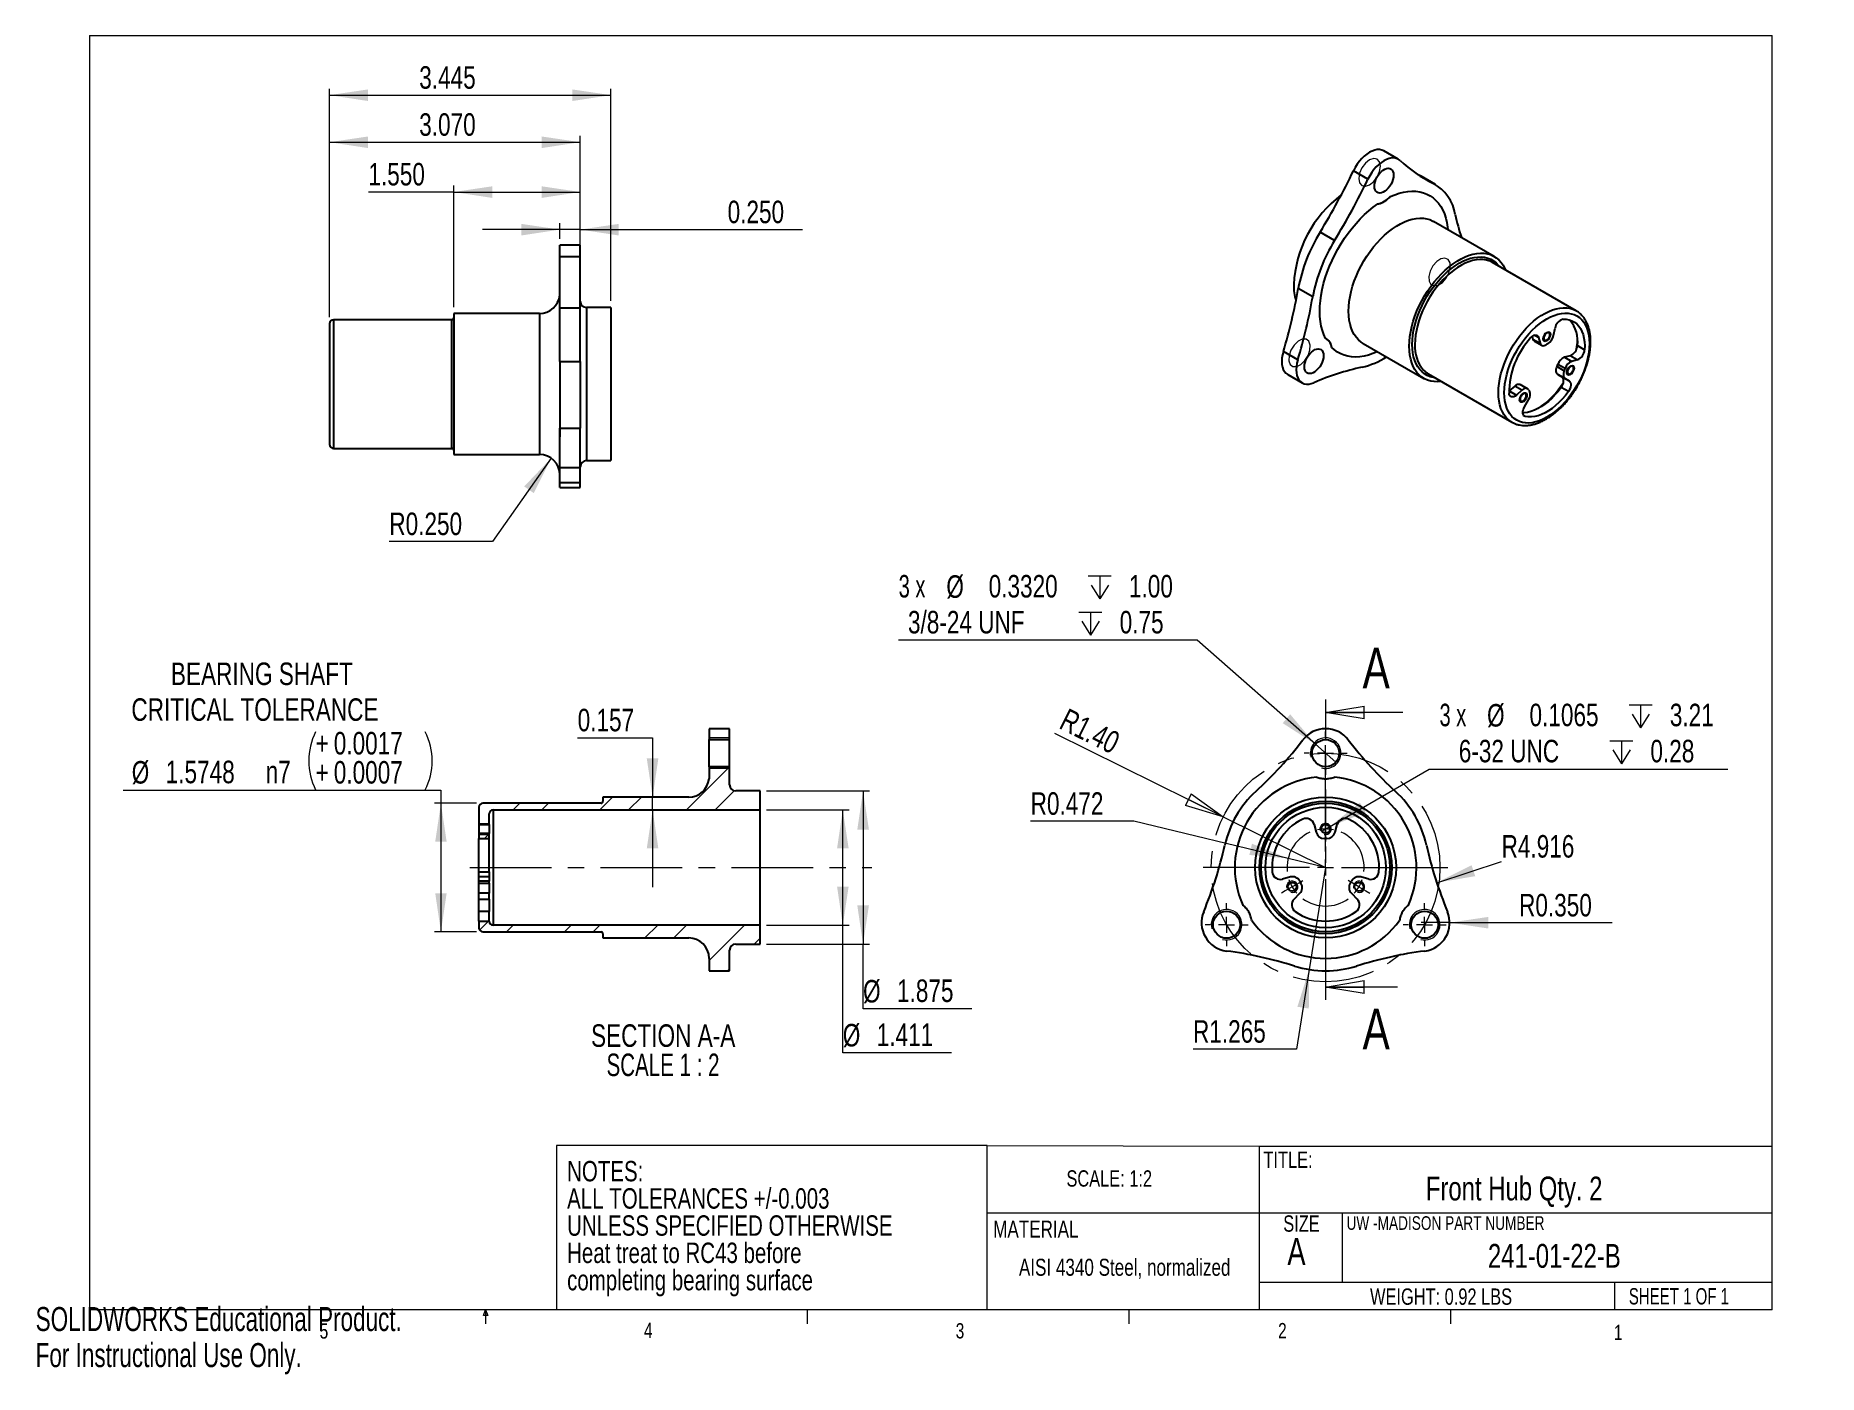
# Model space of a CAD drawing. Header units: inches. Extents: x 0 to 10.9, y 0 to 8.2.
import ezdxf

# ---------------------------------------------------------------- set-up
doc = ezdxf.new("R2010")
doc.units = ezdxf.units.IN
doc.header["$MEASUREMENT"] = 0
doc.linetypes.add('CENTER', pattern=[0.4, 0.25, -0.05, 0.05, -0.05])
doc.linetypes.add('CENTERX2', pattern=[0.8, 0.5, -0.1, 0.1, -0.1])
doc.styles.add('SLDTEXTSTYLE0', font='TXT', dxfattribs={"width": 0.75})
doc.styles.add('SLDTEXTSTYLE1', font='TXT', dxfattribs={"width": 0.6875})
doc.styles.add('SLDTEXTSTYLE2', font='TXT', dxfattribs={"width": 0.666667})
doc.styles.add('SLDTEXTSTYLE3', font='TXT', dxfattribs={"width": 0.681818})
doc.styles.add('SLDTEXTSTYLE4', font='TXT', dxfattribs={"width": 0.7})
doc.dimstyles.new('SLDDIMSTYLE0', dxfattribs={"dimtxt": 0.137795, "dimasz": 0.23622, "dimexe": 0, "dimexo": 0.0625, "dimgap": 0.034449, "dimtad": 1, "dimlfac": 2, "dimrnd": 1e-09, "dimzin": 4, "dimdsep": 46, "dimtxsty": 'SLDTEXTSTYLE0', "dimblk1": 'CLOSED', "dimblk2": 'CLOSED', "dimsah": 1, "dimcen": 0, "dimadec": 0, "dimazin": 1, "dimtfac": 1, "dimtofl": 0, "dimtmove": 0, "dimatfit": 3, "dimldrblk": 'CLOSED', "dimfxl": 0, "dimfrac": 2, "dimtolj": 1, "dimtzin": 12, "dimarcsym": 0})
doc.dimstyles.new('SLDDIMSTYLE1', dxfattribs={"dimtxt": 0.137795, "dimasz": 0.23622, "dimexe": 0, "dimexo": 0.0625, "dimgap": 0.034449, "dimtad": 0, "dimtih": 1, "dimtoh": 1, "dimdec": 3, "dimlfac": 2, "dimrnd": 1e-09, "dimdsep": 46, "dimtxsty": 'SLDTEXTSTYLE0', "dimsah": 1, "dimcen": 0, "dimadec": 0, "dimazin": 2, "dimtfac": 1, "dimtofl": 0, "dimtmove": 0, "dimatfit": 3, "dimfxl": 0, "dimfrac": 2, "dimtolj": 1, "dimtzin": 12, "dimarcsym": 0})
doc.dimstyles.new('SLDDIMSTYLE10', dxfattribs={"dimtxt": 0.137795, "dimasz": 0.23622, "dimexe": 0, "dimexo": 0.0625, "dimgap": 0.034449, "dimtad": 0, "dimtih": 1, "dimtoh": 1, "dimdec": 3, "dimlfac": 2, "dimrnd": 1e-09, "dimzin": 0, "dimdsep": 46, "dimtxsty": 'SLDTEXTSTYLE0', "dimsah": 1, "dimcen": 0, "dimadec": 0, "dimazin": 0, "dimtfac": 1, "dimtdec": 3, "dimtofl": 0, "dimtmove": 1, "dimatfit": 3, "dimfxl": 0, "dimfrac": 2, "dimtolj": 1, "dimtzin": 12, "dimarcsym": 0})
doc.dimstyles.new('SLDDIMSTYLE11', dxfattribs={"dimtxt": 0.137795, "dimasz": 0.23622, "dimexe": 0, "dimexo": 0.0625, "dimgap": 0.034449, "dimtad": 0, "dimtih": 1, "dimtoh": 1, "dimdec": 4, "dimlfac": 2, "dimrnd": 1e-09, "dimzin": 12, "dimdsep": 46, "dimtxsty": 'SLDTEXTSTYLE0', "dimsah": 1, "dimcen": 0.09, "dimadec": 0, "dimazin": 3, "dimtol": 1, "dimtp": 0.001654, "dimtm": -0.000669291, "dimtfac": 1, "dimtdec": 4, "dimtofl": 0, "dimtmove": 0, "dimatfit": 3, "dimfxl": 0, "dimfrac": 2, "dimtolj": 1, "dimarcsym": 0})
doc.dimstyles.new('SLDDIMSTYLE12', dxfattribs={"dimtxt": 0.137795, "dimasz": 0.23622, "dimexe": 0, "dimexo": 0.0625, "dimgap": 0.034449, "dimtad": 0, "dimtih": 1, "dimtoh": 1, "dimdec": 3, "dimlfac": 2, "dimrnd": 1e-09, "dimzin": 12, "dimdsep": 46, "dimtxsty": 'SLDTEXTSTYLE0', "dimsah": 1, "dimcen": 0.09, "dimadec": 0, "dimazin": 3, "dimtfac": 1, "dimtdec": 3, "dimtofl": 0, "dimtmove": 0, "dimatfit": 3, "dimfxl": 0, "dimfrac": 2, "dimtolj": 1, "dimtzin": 12, "dimarcsym": 0})
doc.dimstyles.new('SLDDIMSTYLE13', dxfattribs={"dimtxt": 0.137795, "dimasz": 0.23622, "dimexe": 0, "dimexo": 0.0625, "dimgap": 0.034449, "dimtad": 0, "dimtih": 1, "dimtoh": 1, "dimdec": 3, "dimlfac": 2, "dimrnd": 1e-09, "dimdsep": 46, "dimtxsty": 'SLDTEXTSTYLE0', "dimsah": 1, "dimcen": 0.09, "dimadec": 0, "dimazin": 2, "dimtfac": 1, "dimtdec": 3, "dimtmove": 0, "dimatfit": 0, "dimfxl": 0, "dimfrac": 2, "dimtolj": 1, "dimtzin": 12, "dimarcsym": 0})
doc.dimstyles.new('SLDDIMSTYLE2', dxfattribs={"dimtxt": 0.137795, "dimasz": 0.23622, "dimexe": 0, "dimexo": 0.0625, "dimgap": 0.034449, "dimtad": 0, "dimtih": 1, "dimtoh": 1, "dimdec": 4, "dimlfac": 2, "dimrnd": 1e-09, "dimdsep": 46, "dimtxsty": 'SLDTEXTSTYLE0', "dimblk1": 'NONE', "dimsah": 1, "dimcen": 0, "dimadec": 0, "dimazin": 2, "dimtfac": 1, "dimtmove": 0, "dimatfit": 3, "dimldrblk": 'NONE', "dimfxl": 0, "dimfrac": 2, "dimtolj": 1, "dimtzin": 12, "dimarcsym": 0})
doc.dimstyles.new('SLDDIMSTYLE3', dxfattribs={"dimtxt": 0.137795, "dimasz": 0.23622, "dimexe": 0, "dimexo": 0.0625, "dimgap": 0.034449, "dimtad": 0, "dimtih": 1, "dimtoh": 1, "dimdec": 4, "dimlfac": 2, "dimrnd": 1e-09, "dimzin": 0, "dimdsep": 46, "dimtxsty": 'SLDTEXTSTYLE0', "dimblk1": 'NONE', "dimsah": 1, "dimcen": 0, "dimadec": 0, "dimazin": 0, "dimtfac": 1, "dimtmove": 0, "dimatfit": 3, "dimldrblk": 'NONE', "dimfxl": 0, "dimfrac": 2, "dimtolj": 1, "dimtzin": 12, "dimarcsym": 0})
doc.dimstyles.new('SLDDIMSTYLE4', dxfattribs={"dimtxt": 0.137795, "dimasz": 0.23622, "dimexe": 0, "dimexo": 0.0625, "dimgap": 0.034449, "dimtad": 1, "dimdec": 3, "dimlfac": 2, "dimrnd": 1e-09, "dimzin": 0, "dimdsep": 46, "dimtxsty": 'SLDTEXTSTYLE0', "dimsah": 1, "dimcen": 0, "dimadec": 0, "dimazin": 0, "dimtfac": 1, "dimtdec": 3, "dimtofl": 0, "dimtmove": 0, "dimatfit": 3, "dimfxl": 0, "dimfrac": 2, "dimtolj": 1, "dimtzin": 12, "dimarcsym": 0})
doc.dimstyles.new('SLDDIMSTYLE5', dxfattribs={"dimtxt": 0.137795, "dimasz": 0.23622, "dimexe": 0, "dimexo": 0.0625, "dimgap": 0.034449, "dimtad": 0, "dimtih": 1, "dimtoh": 1, "dimdec": 3, "dimlfac": 2, "dimrnd": 1e-09, "dimzin": 12, "dimdsep": 46, "dimtxsty": 'SLDTEXTSTYLE0', "dimblk1": 'NONE', "dimblk2": 'NONE', "dimsah": 1, "dimcen": 0, "dimadec": 0, "dimazin": 3, "dimtfac": 1, "dimtdec": 3, "dimtofl": 0, "dimtmove": 0, "dimatfit": 3, "dimldrblk": 'NONE', "dimfxl": 0, "dimfrac": 2, "dimtolj": 1, "dimtzin": 12, "dimarcsym": 0})
doc.dimstyles.new('SLDDIMSTYLE6', dxfattribs={"dimtxt": 0.137795, "dimasz": 0.23622, "dimexe": 0, "dimexo": 0.0625, "dimgap": 0.034449, "dimtad": 0, "dimtih": 1, "dimtoh": 1, "dimdec": 3, "dimlfac": 2, "dimrnd": 1e-09, "dimzin": 12, "dimdsep": 46, "dimtxsty": 'SLDTEXTSTYLE0', "dimsah": 1, "dimcen": 0, "dimadec": 0, "dimazin": 3, "dimtfac": 1, "dimtdec": 3, "dimtofl": 0, "dimtmove": 0, "dimatfit": 3, "dimfxl": 0, "dimfrac": 2, "dimtolj": 1, "dimtzin": 12, "dimarcsym": 0})
doc.dimstyles.new('SLDDIMSTYLE7', dxfattribs={"dimtxt": 0.137795, "dimasz": 0.23622, "dimexe": 0, "dimexo": 0.0625, "dimgap": 0.034449, "dimtad": 1, "dimdec": 3, "dimlfac": 2, "dimrnd": 1e-09, "dimzin": 0, "dimdsep": 46, "dimtxsty": 'SLDTEXTSTYLE0', "dimsah": 1, "dimcen": 0.09, "dimadec": 0, "dimazin": 0, "dimtfac": 1, "dimtdec": 3, "dimtmove": 0, "dimatfit": 0, "dimfxl": 0, "dimfrac": 2, "dimtolj": 1, "dimtzin": 12, "dimarcsym": 0})
doc.dimstyles.new('SLDDIMSTYLE8', dxfattribs={"dimtxt": 0.137795, "dimasz": 0.23622, "dimexe": 0, "dimexo": 0.0625, "dimgap": 0.034449, "dimtad": 1, "dimdec": 3, "dimlfac": 2, "dimrnd": 1e-09, "dimzin": 4, "dimdsep": 46, "dimtxsty": 'SLDTEXTSTYLE0', "dimsah": 1, "dimcen": 0.09, "dimadec": 0, "dimazin": 1, "dimtfac": 1, "dimtdec": 3, "dimtofl": 0, "dimtmove": 0, "dimatfit": 3, "dimfxl": 0, "dimfrac": 2, "dimtolj": 1, "dimtzin": 12, "dimarcsym": 0})
doc.dimstyles.new('SLDDIMSTYLE9', dxfattribs={"dimtxt": 0.137795, "dimasz": 0.23622, "dimexe": 0, "dimexo": 0.0625, "dimgap": 0.034449, "dimtad": 1, "dimdec": 3, "dimlfac": 2, "dimrnd": 1e-09, "dimzin": 12, "dimdsep": 46, "dimtxsty": 'SLDTEXTSTYLE0', "dimsah": 1, "dimcen": 0.09, "dimadec": 0, "dimazin": 3, "dimtfac": 1, "dimtdec": 3, "dimtofl": 0, "dimtmove": 0, "dimatfit": 3, "dimfxl": 0, "dimfrac": 2, "dimtolj": 1, "dimtzin": 12, "dimarcsym": 0})

msp = doc.modelspace()

# ---------------------------------------------------------------- texts
at = {"color": 7, "linetype": 'Continuous', "attachment_point": 1}
for s, insert, char_height, style in [('A', (8.122724, 4.446503), 0.25, 'SLDTEXTSTYLE0'), ('A', (8.122724, 2.236556), 0.25, 'SLDTEXTSTYLE0'), ('SOLIDWORKS Educational Product.', (0, 0.410132), 0.14705, 'SLDTEXTSTYLE4'), ('For Instructional Use Only.', (0, 0.189557), 0.14705, 'SLDTEXTSTYLE4')]:
    msp.add_mtext(s, dxfattribs=dict(at, insert=insert, char_height=char_height, style=style))
at = {"color": 7, "linetype": 'Continuous', "lineweight": 0}
for s, insert, char_height, attachment_point, style in [('TITLE:', (7.515997, 1.362104), 0.1, 1, 'SLDTEXTSTYLE0'), ('SCALE: 1:2', (6.310273, 1.247045), 0.1, 1, 'SLDTEXTSTYLE0'), ('Front Hub Qty. 2', (9.051039, 1.208482), 0.14583333, 2, 'SLDTEXTSTYLE0'), ('MATERIAL', (5.861783, 0.939162), 0.1041667, 1, 'SLDTEXTSTYLE0'), ('SIZE', (7.637555, 0.971108), 0.1, 1, 'SLDTEXTSTYLE0'), ('UW -MADISON PART NUMBER', (8.024843, 0.965908), 0.08333333, 1, 'SLDTEXTSTYLE0'), ('A', (7.662678, 0.833294), 0.166667, 1, 'SLDTEXTSTYLE0'), ('241-01-22-B', (9.297158, 0.796247), 0.14583333, 2, 'SLDTEXTSTYLE0'), ('AISI 4340 Steel, normalized', (6.666843, 0.705629), 0.10416667, 2, 'SLDTEXTSTYLE0'), ('WEIGHT: 0.92 LBS', (8.603519, 0.523882), 0.1, 2, 'SLDTEXTSTYLE0'), ('SHEET 1 OF 1', (9.75309, 0.526038), 0.1, 1, 'SLDTEXTSTYLE1'), ('5', (1.738791, 0.310586), 0.09375, 1, 'SLDTEXTSTYLE0'), ('4', (3.7238, 0.313724), 0.09375, 1, 'SLDTEXTSTYLE0'), ('3', (5.632446, 0.311619), 0.09375, 1, 'SLDTEXTSTYLE0'), ('2', (7.605972, 0.312439), 0.09375, 1, 'SLDTEXTSTYLE0'), ('1', (9.661992, 0.301372), 0.09375, 1, 'SLDTEXTSTYLE0')]:
    msp.add_mtext(s, dxfattribs=dict(at, insert=insert, char_height=char_height, attachment_point=attachment_point, style=style))

# ---------------------------------------------------------------- blocks, each defined once
blk = doc.blocks.new('SW_NOTE_0')
at = {"color": 0, "linetype": 'Continuous', "lineweight": 0, "char_height": 0.125, "attachment_point": 1, "style": 'SLDTEXTSTYLE0'}
for s, insert in [('NOTES:', (0, 0.161)), ('ALL TOLERANCES +/-0.003', (0, -0.006)), ('UNLESS SPECIFIED OTHERWISE', (0, -0.172)), ('Heat treat to RC43 before', (0, -0.339)), ('completing bearing surface', (0, -0.506))]:
    blk.add_mtext(s, dxfattribs=dict(at, insert=insert))
blk = doc.blocks.new('_Closed')
at = {"color": 0, "linetype": 'ByBlock', "lineweight": -2}
for p, q in [((-1, 0.166667), (0, 0)), ((-1, 0.166667), (-1, -0.166667)), ((0, 0), (-1, -0.166667)), ((0, 0), (-1, 0))]:
    blk.add_line(p, q, dxfattribs=at)
blk = doc.blocks.new('_D')
at = {"color": 7, "linetype": 'Continuous', "lineweight": 0}
for q in [(6.24, 3.92), (7.897, 3.1)]:
    blk.add_line((7.269, 3.411), q, dxfattribs=at)
at = {"color": 7, "linetype": 'Continuous', "lineweight": 18, "xscale": 0.2362204724409449, "yscale": 0.2362204724409449, "rotation": 333.6674754640006}
blk.add_blockref('_Closed', (7.269, 3.411), dxfattribs=at)
at = {"color": 7, "linetype": 'Continuous', "lineweight": 18, "insert": (6.319, 4.079), "char_height": 0.1378, "attachment_point": 1, "rotation": 333.6675, "style": 'SLDTEXTSTYLE0'}
blk.add_mtext('R1.40', dxfattribs=at)
blk = doc.blocks.new('_D_1')
at = {"color": 7, "linetype": 'Continuous', "lineweight": 0}
for p, q in [((6.723, 3.384), (6.091, 3.384)), ((7.667, 3.156), (6.723, 3.384)), ((7.897, 3.1), (7.667, 3.156))]:
    blk.add_line(p, q, dxfattribs=at)
at = {"color": 7, "linetype": 'Continuous', "lineweight": 18}
blk.add_solid([(7.667, 3.156), (7.446, 3.246), (7.43, 3.177)], dxfattribs=at)
at = {"color": 7, "linetype": 'Continuous', "lineweight": 18, "insert": (6.091, 3.561), "char_height": 0.1378, "attachment_point": 1, "style": 'SLDTEXTSTYLE0'}
blk.add_mtext('R0.472', dxfattribs=at)
blk = doc.blocks.new('SW_SYMBOL_HOLE_DEPTH')
at = {"color": 0, "linetype": 'Continuous', "lineweight": 18}
for p, q in [((0, 34.4), (31.5, 34.4)), ((15.7, 34.4), (15.7, 3)), ((3.9, 21.9), (15.7, 3)), ((27.6, 21.9), (15.7, 3))]:
    blk.add_line(p, q, dxfattribs=at)
blk = doc.blocks.new('_D_2')
at = {"color": 7, "linetype": 'Continuous', "lineweight": 0}
for p, q in [((7.92, 3.35), (8.531, 3.702)), ((8.531, 3.702), (10.359, 3.702)), ((7.874, 3.323), (7.92, 3.35))]:
    blk.add_line(p, q, dxfattribs=at)
at = {"color": 7, "linetype": 'Continuous', "lineweight": 18}
blk.add_solid([(7.92, 3.35), (8.142, 3.437), (8.107, 3.498)], dxfattribs=at)
at = {"color": 7, "linetype": 'Continuous', "lineweight": 18, "xscale": 0.004470703125, "yscale": 0.004470703125, "zscale": 0.004470703125}
for p in [(9.755, 3.942), (9.637, 3.722)]:
    blk.add_blockref('SW_SYMBOL_HOLE_DEPTH', p, dxfattribs=at)
at = {"color": 7, "linetype": 'Continuous', "lineweight": 18, "char_height": 0.1378, "attachment_point": 1}
for s, insert, style in [('3 x', (8.594, 4.103), 'SLDTEXTSTYLE2'), ('%%c', (8.885, 4.101), 'SLDTEXTSTYLE0'), ('0.1065', (9.145, 4.103), 'SLDTEXTSTYLE0'), ('3.21', (10.004, 4.103), 'SLDTEXTSTYLE0'), ('6-32 UNC', (8.712, 3.882), 'SLDTEXTSTYLE0'), ('0.28', (9.885, 3.882), 'SLDTEXTSTYLE0')]:
    blk.add_mtext(s, dxfattribs=dict(at, insert=insert, style=style))
blk = doc.blocks.new('_None')
blk = doc.blocks.new('_D_3')
at = {"color": 7, "linetype": 'Continuous', "lineweight": 0}
for p, q in [((7.111, 4.491), (5.283, 4.491)), ((7.834, 3.855), (7.111, 4.491)), ((7.959, 3.745), (7.834, 3.855))]:
    blk.add_line(p, q, dxfattribs=at)
at = {"color": 7, "linetype": 'Continuous', "lineweight": 18}
blk.add_solid([(7.834, 3.855), (7.68, 4.038), (7.634, 3.984)], dxfattribs=at)
at = {"color": 7, "linetype": 'Continuous', "lineweight": 18, "xscale": 0.004470703125, "yscale": 0.004470703125, "zscale": 0.004470703125}
for p in [(6.444, 4.731), (6.387, 4.51)]:
    blk.add_blockref('SW_SYMBOL_HOLE_DEPTH', p, dxfattribs=at)
at = {"color": 7, "linetype": 'Continuous', "lineweight": 18, "char_height": 0.1378, "attachment_point": 1}
for s, insert, style in [('3 x', (5.283, 4.891), 'SLDTEXTSTYLE2'), ('%%c', (5.575, 4.889), 'SLDTEXTSTYLE0'), ('0.3320', (5.834, 4.891), 'SLDTEXTSTYLE0'), ('1.00', (6.693, 4.891), 'SLDTEXTSTYLE0'), ('3/8-24 UNF', (5.34, 4.671), 'SLDTEXTSTYLE0'), ('0.75', (6.636, 4.671), 'SLDTEXTSTYLE0')]:
    blk.add_mtext(s, dxfattribs=dict(at, insert=insert, style=style))
blk = doc.blocks.new('_D_4')
at = {"color": 7, "linetype": 'Continuous', "lineweight": 0}
for q in [(8.482, 2.763), (9.651, 2.763)]:
    blk.add_line((8.656, 2.763), q, dxfattribs=at)
at = {"color": 7, "linetype": 'Continuous', "lineweight": 18}
blk.add_solid([(8.656, 2.763), (8.893, 2.727), (8.893, 2.798)], dxfattribs=at)
at = {"color": 7, "linetype": 'Continuous', "lineweight": 18, "insert": (9.081, 2.939), "char_height": 0.1378, "attachment_point": 1, "style": 'SLDTEXTSTYLE0'}
blk.add_mtext('R0.350', dxfattribs=at)
blk = doc.blocks.new('_D_5')
at = {"color": 7, "linetype": 'Continuous', "lineweight": 18, "insert": (8.974, 3.299), "char_height": 0.1378, "attachment_point": 1, "style": 'SLDTEXTSTYLE0'}
blk.add_mtext('R4.916', dxfattribs=at)
blk = doc.blocks.new('_D_6')
at = {"color": 7, "linetype": 'Continuous', "lineweight": 0}
for p, q in [((7.897, 3.1), (7.796, 2.476)), ((7.796, 2.476), (7.718, 1.988)), ((7.718, 1.988), (7.085, 1.988))]:
    blk.add_line(p, q, dxfattribs=at)
at = {"color": 7, "linetype": 'Continuous', "lineweight": 18}
blk.add_solid([(7.796, 2.476), (7.724, 2.248), (7.794, 2.237)], dxfattribs=at)
at = {"color": 7, "linetype": 'Continuous', "lineweight": 18, "insert": (7.085, 2.166), "char_height": 0.1378, "attachment_point": 1, "style": 'SLDTEXTSTYLE0'}
blk.add_mtext('R1.265', dxfattribs=at)
blk = doc.blocks.new('SW_CENTERMARKSYMBOL_0')
at = {"color": 0, "linetype": 'Continuous', "lineweight": 18}
for p, q in [((0, 0.098), (0, 0.749)), ((0, 0.285), (0, 0.312)), ((0, 0.236), (0, 0.285)), ((0, 0.236), (0, 0.187)), ((0, 0.187), (0, 0.16)), ((-0.098, 0), (-0.749, 0)), ((0, 0), (-0.049, 0)), ((0, 0), (0, 0.049)), ((0, 0), (0, -0.049)), ((0, 0), (0.049, 0)), ((0.098, 0), (0.749, 0)), ((-0.204, -0.118), (-0.162, -0.093)), ((-0.162, -0.093), (-0.139, -0.08)), ((0, -0.098), (0, -0.749)), ((0.162, -0.093), (0.139, -0.08)), ((0.204, -0.118), (0.162, -0.093)), ((-0.247, -0.143), (-0.27, -0.156)), ((-0.204, -0.118), (-0.247, -0.143)), ((0.204, -0.118), (0.247, -0.143)), ((0.247, -0.143), (0.27, -0.156))]:
    blk.add_line(p, q, dxfattribs=at)
at = {"color": 0, "linetype": 'Continuous', "lineweight": 0}
for start, end in [(90, 101.9498), (78.0502, 90), (198.0502, 210), (330, 341.9498), (210, 221.9498), (318.0502, 330)]:
    blk.add_arc((0, 0), 0.236, start, end, dxfattribs=at)
at = {"color": 0, "linetype": 'CENTERX2', "lineweight": 0}
for start, end in [(113.8997, 186.1003), (353.8997, 66.1003), (233.8997, 306.1003)]:
    blk.add_arc((0, 0), 0.236, start, end, dxfattribs=at)
blk = doc.blocks.new('SW_CENTERMARKSYMBOL_1')
at = {"color": 0, "linetype": 'Continuous', "lineweight": 18}
for p, q in [((0, 0.098), (0, 0.132)), ((-0.098, 0), (-0.132, 0)), ((0, 0), (-0.049, 0)), ((0, 0), (0, 0.049)), ((0, 0), (0, -0.049)), ((0, 0), (0.049, 0)), ((0.098, 0), (0.132, 0)), ((0, -0.098), (0, -0.132))]:
    blk.add_line(p, q, dxfattribs=at)
blk = doc.blocks.new('SW_CENTERMARKSYMBOL_2')
at = {"color": 0, "linetype": 'Continuous', "lineweight": 18}
for p, q in [((0, 0.098), (0, 0.132)), ((-0.098, 0), (-0.132, 0)), ((0, 0), (-0.049, 0)), ((0, 0), (0, 0.049)), ((0, 0), (0, -0.049)), ((0, 0), (0.049, 0)), ((0.098, 0), (0.132, 0)), ((0, -0.098), (0, -0.132))]:
    blk.add_line(p, q, dxfattribs=at)
blk = doc.blocks.new('SW_CENTERMARKSYMBOL_3')
at = {"color": 0, "linetype": 'Continuous', "lineweight": 18}
for p, q in [((0, 0.098), (0, 0.132)), ((-0.098, 0), (-0.132, 0)), ((0, 0), (-0.049, 0)), ((0, 0), (0, 0.049)), ((0, 0), (0, -0.049)), ((0, 0), (0.049, 0)), ((0.098, 0), (0.132, 0)), ((0, -0.098), (0, -0.132))]:
    blk.add_line(p, q, dxfattribs=at)
blk = doc.blocks.new('_D_7')
at = {"color": 7, "linetype": 'Continuous', "lineweight": 0}
for p, q in [((3.209, 7.005), (2.736, 7.005)), ((3.209, 6.949), (3.209, 7.044)), ((3.334, 7.005), (3.209, 7.005)), ((3.334, 6.949), (3.334, 7.044)), ((3.334, 7.005), (4.694, 7.005))]:
    blk.add_line(p, q, dxfattribs=at)
at = {"color": 7, "linetype": 'Continuous', "lineweight": 18}
for points in [[(3.209, 7.005), (2.973, 7.04), (2.973, 6.969)], [(3.334, 7.005), (3.57, 6.969), (3.57, 7.04)]]:
    blk.add_solid(points, dxfattribs=at)
at = {"color": 7, "linetype": 'Continuous', "lineweight": 18, "insert": (4.236, 7.182), "char_height": 0.1378, "attachment_point": 1, "style": 'SLDTEXTSTYLE0'}
blk.add_mtext('0.250', dxfattribs=at)
blk = doc.blocks.new('_D_8')
at = {"color": 7, "linetype": 'Continuous', "lineweight": 0}
for p, q in [((1.799, 6.468), (1.799, 7.579)), ((1.799, 7.54), (3.334, 7.54)), ((3.334, 6.882), (3.334, 7.579))]:
    blk.add_line(p, q, dxfattribs=at)
at = {"color": 7, "linetype": 'Continuous', "lineweight": 18}
for points in [[(1.799, 7.54), (2.035, 7.504), (2.035, 7.575)], [(3.334, 7.54), (3.098, 7.575), (3.098, 7.504)]]:
    blk.add_solid(points, dxfattribs=at)
at = {"color": 7, "linetype": 'Continuous', "lineweight": 18, "insert": (2.348, 7.717), "char_height": 0.1378, "attachment_point": 1, "style": 'SLDTEXTSTYLE0'}
blk.add_mtext('3.070', dxfattribs=at)
blk = doc.blocks.new('_D_9')
at = {"color": 7, "linetype": 'Continuous', "lineweight": 0}
for p, q in [((1.799, 6.468), (1.799, 7.867)), ((3.522, 6.568), (3.522, 7.867)), ((1.799, 7.828), (3.522, 7.828))]:
    blk.add_line(p, q, dxfattribs=at)
at = {"color": 7, "linetype": 'Continuous', "lineweight": 18}
for points in [[(1.799, 7.828), (2.035, 7.792), (2.035, 7.863)], [(3.522, 7.828), (3.285, 7.863), (3.285, 7.792)]]:
    blk.add_solid(points, dxfattribs=at)
at = {"color": 7, "linetype": 'Continuous', "lineweight": 18, "insert": (2.348, 8.005), "char_height": 0.1378, "attachment_point": 1, "style": 'SLDTEXTSTYLE0'}
blk.add_mtext('3.445', dxfattribs=at)
blk = doc.blocks.new('_D_10')
at = {"color": 7, "linetype": 'Continuous', "lineweight": 0}
for p, q in [((3.156, 5.606), (2.797, 5.095)), ((2.797, 5.095), (2.165, 5.095))]:
    blk.add_line(p, q, dxfattribs=at)
at = {"color": 7, "linetype": 'Continuous', "lineweight": 18}
blk.add_solid([(3.156, 5.606), (2.991, 5.433), (3.049, 5.392)], dxfattribs=at)
at = {"color": 7, "linetype": 'Continuous', "lineweight": 18, "insert": (2.165, 5.273), "char_height": 0.1378, "attachment_point": 1, "style": 'SLDTEXTSTYLE0'}
blk.add_mtext('R0.250', dxfattribs=at)
blk = doc.blocks.new('_D_11')
at = {"color": 7, "linetype": 'Continuous', "lineweight": 0}
for p, q in [((2.559, 7.235), (2.037, 7.235)), ((2.559, 6.53), (2.559, 7.274)), ((2.559, 7.235), (3.334, 7.235)), ((3.334, 6.949), (3.334, 7.274))]:
    blk.add_line(p, q, dxfattribs=at)
at = {"color": 7, "linetype": 'Continuous', "lineweight": 18}
for points in [[(2.559, 7.235), (2.795, 7.199), (2.795, 7.27)], [(3.334, 7.235), (3.098, 7.27), (3.098, 7.199)]]:
    blk.add_solid(points, dxfattribs=at)
at = {"color": 7, "linetype": 'Continuous', "lineweight": 18, "insert": (2.037, 7.413), "char_height": 0.1378, "attachment_point": 1, "style": 'SLDTEXTSTYLE0'}
blk.add_mtext('1.550', dxfattribs=at)
blk = doc.blocks.new('_D_12')
at = {"color": 7, "linetype": 'Continuous', "lineweight": 0}
for p, q in [((0.535, 3.574), (2.481, 3.574)), ((2.699, 3.494), (2.442, 3.494)), ((2.481, 3.574), (2.481, 3.494)), ((2.481, 3.494), (2.481, 2.707)), ((2.699, 2.707), (2.442, 2.707))]:
    blk.add_line(p, q, dxfattribs=at)
at = {"color": 7, "linetype": 'Continuous', "lineweight": 18}
for centre, start, end in [((2.07, 3.753), 153.4349, 206.5651), ((2.029, 3.753), 333.4349, 26.5651)]:
    blk.add_arc(centre, 0.398, start, end, dxfattribs=at)
for points in [[(2.481, 3.494), (2.446, 3.258), (2.516, 3.258)], [(2.481, 2.707), (2.516, 2.943), (2.446, 2.943)]]:
    blk.add_solid(points, dxfattribs=at)
at = {"color": 7, "linetype": 'Continuous', "lineweight": 18, "attachment_point": 1, "style": 'SLDTEXTSTYLE0'}
for s, insert, char_height in [('BEARING SHAFT', (0.828, 4.355), 0.1378), ('CRITICAL TOLERANCE', (0.586, 4.136), 0.1378), ('0.0017', (1.825, 3.93), 0.1378), ('+', (1.714, 3.93), 0.138), ('%%c', (0.588, 3.752), 0.1378), ('1.5748', (0.796, 3.754), 0.1378), ('n7', (1.408, 3.754), 0.1378), ('+', (1.714, 3.752), 0.138), ('0.0007', (1.825, 3.752), 0.1378)]:
    blk.add_mtext(s, dxfattribs=dict(at, insert=insert, char_height=char_height))
blk = doc.blocks.new('_D_13')
at = {"color": 7, "linetype": 'Continuous', "lineweight": 0}
for p, q in [((4.475, 3.569), (5.105, 3.569)), ((5.065, 3.569), (5.065, 2.631)), ((4.475, 2.631), (5.105, 2.631)), ((5.065, 2.235), (5.065, 2.631)), ((5.731, 2.235), (5.065, 2.235))]:
    blk.add_line(p, q, dxfattribs=at)
at = {"color": 7, "linetype": 'Continuous', "lineweight": 18}
for points in [[(5.065, 3.569), (5.03, 3.333), (5.101, 3.333)], [(5.065, 2.631), (5.101, 2.868), (5.03, 2.868)]]:
    blk.add_solid(points, dxfattribs=at)
at = {"color": 7, "linetype": 'Continuous', "lineweight": 18, "char_height": 0.1378, "attachment_point": 1, "style": 'SLDTEXTSTYLE0'}
for s, insert in [('%%c', (5.065, 2.412)), ('1.875', (5.273, 2.415))]:
    blk.add_mtext(s, dxfattribs=dict(at, insert=insert))
blk = doc.blocks.new('_D_14')
at = {"color": 7, "linetype": 'Continuous', "lineweight": 0}
for p, q in [((4.475, 3.453), (4.98, 3.453)), ((4.941, 2.747), (4.941, 3.453)), ((4.475, 2.747), (4.98, 2.747)), ((4.941, 1.966), (4.941, 2.747)), ((5.607, 1.966), (4.941, 1.966))]:
    blk.add_line(p, q, dxfattribs=at)
at = {"color": 7, "linetype": 'Continuous', "lineweight": 18}
for points in [[(4.941, 3.453), (4.906, 3.217), (4.977, 3.217)], [(4.941, 2.747), (4.977, 2.984), (4.906, 2.984)]]:
    blk.add_solid(points, dxfattribs=at)
at = {"color": 7, "linetype": 'Continuous', "lineweight": 18, "char_height": 0.1378, "attachment_point": 1, "style": 'SLDTEXTSTYLE0'}
for s, insert in [('%%c', (4.941, 2.143)), ('1.411', (5.149, 2.146))]:
    blk.add_mtext(s, dxfattribs=dict(at, insert=insert))
blk = doc.blocks.new('_D_15')
at = {"color": 7, "linetype": 'Continuous', "lineweight": 0}
for p, q in [((3.318, 3.894), (3.777, 3.894)), ((3.777, 3.894), (3.777, 3.531)), ((3.777, 3.453), (3.777, 3.531)), ((3.777, 3.453), (3.777, 2.981))]:
    blk.add_line(p, q, dxfattribs=at)
at = {"color": 7, "linetype": 'Continuous', "lineweight": 18}
for points in [[(3.777, 3.531), (3.812, 3.768), (3.741, 3.768)], [(3.777, 3.453), (3.741, 3.217), (3.812, 3.217)]]:
    blk.add_solid(points, dxfattribs=at)
at = {"color": 7, "linetype": 'Continuous', "lineweight": 18, "insert": (3.318, 4.072), "char_height": 0.1378, "attachment_point": 1, "style": 'SLDTEXTSTYLE0'}
blk.add_mtext('0.157', dxfattribs=at)
blk = doc.blocks.new('SW_NOTE_0_1')
at = {"color": 0, "linetype": 'Continuous', "lineweight": 0, "char_height": 0.1378, "attachment_point": 2}
for s, insert, style in [('SECTION A-A', (0.558, 0.178), 'SLDTEXTSTYLE0'), ('SCALE 1 : 2', (0.557, -0.001), 'SLDTEXTSTYLE3')]:
    blk.add_mtext(s, dxfattribs=dict(at, insert=insert, style=style))

# ---------------------------------------------------------------- dimensions: what is measured, and where the dimension line sits
at = {"color": 7, "linetype": 'Continuous', "lineweight": 18}
for base, p1, p2, dimstyle, picture, middle in [((3.521585, 7.827677), (1.799085, 6.428328), (3.521585, 6.528377), 'SLDDIMSTYLE9', '_D_9', (2.57719, 7.827677)), ((3.334085, 7.539549), (1.799085, 6.428328), (3.334085, 6.842627), 'SLDDIMSTYLE8', '_D_8', (2.57719, 7.539549)), ((3.334085, 7.234909), (2.559085, 6.490828), (3.334085, 6.909627), 'SLDDIMSTYLE8', '_D_11', (2.266226, 7.234909)), ((3.208849, 7.004681), (3.334085, 6.909627), (3.208849, 6.909627), 'SLDDIMSTYLE7', '_D_7', (4.464835, 7.004681))]:
    dim = msp.add_linear_dim(base=base, p1=p1, p2=p2, dimstyle=dimstyle, dxfattribs=at)
    dim.commit()
    dim.dimension.update_dxf_attribs({"geometry": picture, "text_midpoint": middle, "dimtype": 160})
for center, mpoint, dimstyle, picture, middle in [((3.083849, 5.503427), (3.155674, 5.605731), 'SLDDIMSTYLE10', '_D_10', (2.449904, 5.204619)), ((7.89682, 3.100245), (7.269455, 3.410751), 'SLDDIMSTYLE0', '_D', (6.446549, 3.818039)), ((10.913195, 3.771799), (0, 0), 'SLDDIMSTYLE5', '_D_5', (9.259104, 3.230643)), ((7.89682, 3.100245), (7.66746, 3.155659), 'SLDDIMSTYLE1', '_D_1', (6.376046, 3.493115)), ((7.89682, 3.100245), (7.796256, 2.475982), 'SLDDIMSTYLE6', '_D_6', (7.370267, 2.097341)), ((8.48154, 2.762657), (8.656363, 2.762657), 'SLDDIMSTYLE4', '_D_4', (9.372918, 2.762657))]:
    dim = msp.add_radius_dim(center=center, mpoint=mpoint, dimstyle=dimstyle, dxfattribs=at)
    dim.commit()
    dim.dimension.update_dxf_attribs({"geometry": picture, "text_midpoint": middle, "dimtype": 164})
for p1, p2, text, dimstyle, picture, middle in [((7.959159, 3.745447), (7.83448, 3.855043), '3 x <> {\\fGDT;x} 1.00\\P3/8-24 UNF  {\\fGDT;x} 0.75\\P', 'SLDDIMSTYLE3', '_D_3', (6.16583, 4.711736)), ((7.873762, 3.322892), (7.919878, 3.349517), '3 x <> {\\fGDT;x} 3.21\\P6-32 UNC  {\\fGDT;x} 0.28\\P', 'SLDDIMSTYLE2', '_D_2', (9.47644, 3.923282))]:
    dim = msp.add_diameter_dim_2p(p1=p1, p2=p2, text=text, dimstyle=dimstyle, dxfattribs=at)
    dim.commit()
    dim.dimension.update_dxf_attribs({"geometry": picture, "text_midpoint": middle, "dimtype": 163})
for base, p1, p2, text, dimstyle, picture, middle in [((2.481042, 2.706544), (2.738074, 3.493946), (2.738074, 2.706544), 'BEARING SHAFT\\P CRITICAL TOLERANCE\\P%%c<>n7', 'SLDDIMSTYLE11', '_D_12', (2.481042, 3.985326)), ((5.065495, 2.631495), (4.435574, 3.568995), (4.435574, 2.631495), '%%c<>', 'SLDDIMSTYLE12', '_D_13', (5.065495, 2.345267)), ((4.941088, 3.453046), (4.435574, 2.747444), (4.435574, 3.453046), '%%c<>', 'SLDDIMSTYLE12', '_D_14', (4.941088, 2.076287))]:
    dim = msp.add_linear_dim(base=base, p1=p1, p2=p2, angle=90, text=text, dimstyle=dimstyle, dxfattribs=at)
    dim.commit()
    dim.dimension.update_dxf_attribs({"geometry": picture, "text_midpoint": middle, "dimtype": 160})
dim = msp.add_linear_dim(base=(3.776529, 3.531446), p1=(4.435574, 3.453046), p2=(3.997838, 3.531446), angle=90, dimstyle='SLDDIMSTYLE13', dxfattribs=at)
dim.commit()
dim.dimension.update_dxf_attribs({"geometry": '_D_15', "text_midpoint": (3.776529, 4.003286), "dimtype": 160})

# ---------------------------------------------------------------- hatches: boundary and pattern name
at = {"linetype": 'Continuous', "lineweight": 18}
h = msp.add_hatch(dxfattribs=at)
h.set_pattern_fill('ANSI32', angle=3e-322, style=0)
h.paths.add_polyline_path([(4.122838, 3.950245), (4.122838, 3.883245), (4.248074, 3.883245), (4.248074, 3.950245)], flags=0)
h = msp.add_hatch(dxfattribs=at)
h.set_pattern_fill('ANSI32', angle=3e-322, style=0)
edge = h.paths.add_edge_path(flags=0)
edge.add_line((4.435574, 3.568995), (4.285574, 3.568995))
edge.add_arc((4.285574, 3.606495), 0.0375, 180, 270, ccw=False)
edge.add_line((4.248074, 3.606495), (4.248074, 3.717245))
edge.add_line((4.248074, 3.717245), (4.122838, 3.717245))
edge.add_line((4.122838, 3.717245), (4.122838, 3.643995))
edge.add_line((4.122838, 3.643995), (4.122216, 3.643995))
edge.add_arc((3.997838, 3.656446), 0.125, 270, 354.2835001, ccw=False)
edge.add_line((3.997838, 3.531446), (3.473074, 3.531446))
edge.add_line((3.473074, 3.531446), (3.473074, 3.505757))
edge.add_arc((3.461263, 3.505757), 0.011811, 270, 360, ccw=False)
edge.add_line((3.461263, 3.493946), (2.738074, 3.493946))
edge.add_arc((2.738074, 3.468946), 0.025, 90, 180)
edge.add_line((2.713074, 3.468946), (2.713074, 3.362829))
edge.add_line((2.713074, 3.362829), (2.775574, 3.362829))
edge.add_line((2.775574, 3.362829), (2.775574, 3.428046))
edge.add_arc((2.800574, 3.428046), 0.025, 90, 180, ccw=False)
edge.add_line((2.800574, 3.453046), (4.435574, 3.453046))
edge.add_line((4.435574, 3.453046), (4.435574, 3.568995))
h = msp.add_hatch(dxfattribs=at)
h.set_pattern_fill('ANSI32', angle=3e-322, style=0)
h.paths.add_polyline_path([(2.713074, 3.309579), (2.713074, 3.278946), (2.775574, 3.278946), (2.775574, 3.309579)], flags=0)
h = msp.add_hatch(dxfattribs=at)
h.set_pattern_fill('ANSI32', angle=3e-322, style=0)
edge = h.paths.add_edge_path(flags=0)
edge.add_line((4.248074, 2.467934), (4.248074, 2.593995))
edge.add_arc((4.285574, 2.593995), 0.0375, 90, 180, ccw=False)
edge.add_line((4.285574, 2.631495), (4.435574, 2.631495))
edge.add_line((4.435574, 2.631495), (4.435574, 2.747444))
edge.add_line((4.435574, 2.747444), (2.800574, 2.747444))
edge.add_arc((2.800574, 2.772444), 0.025, 180, 270, ccw=False)
edge.add_line((2.775574, 2.772444), (2.713074, 2.772444))
edge.add_line((2.713074, 2.772444), (2.713074, 2.731544))
edge.add_arc((2.738074, 2.731544), 0.025, 180, 270)
edge.add_line((2.738074, 2.706544), (3.461263, 2.706544))
edge.add_arc((3.461263, 2.694733), 0.011811, 0, 90, ccw=False)
edge.add_line((3.473074, 2.694733), (3.473074, 2.669044))
edge.add_line((3.473074, 2.669044), (3.997838, 2.669044))
edge.add_arc((3.997838, 2.544044), 0.125, 0, 90, ccw=False)
edge.add_line((4.122838, 2.544044), (4.122838, 2.467934))
edge.add_line((4.122838, 2.467934), (4.248074, 2.467934))

# ---------------------------------------------------------------- linework, layer by layer
at = {"color": 7, "linetype": 'Continuous', "lineweight": 18}
for p, q in [((0.329927, 8.192073), (10.629927, 8.192073)), ((0.329927, 8.192073), (0.329927, 0.392073)), ((10.629927, 0.392073), (10.629927, 8.192073)), ((8.369261, 4.049382), (7.89682, 4.049382)), ((4.248074, 3.893995), (4.122838, 3.893995)), ((4.248074, 3.706495), (4.122838, 3.706495)), ((2.713074, 3.370704), (2.775574, 3.370704)), ((2.713074, 3.301704), (2.775574, 3.301704)), ((8.336844, 2.368797), (7.89682, 2.368797)), ((5.825769, 1.398961), (3.188557, 1.398961)), ((3.188557, 1.398961), (3.188557, 0.392073)), ((5.825769, 0.392073), (5.825769, 1.398961)), ((5.825769, 1.398961), (7.490002, 1.395797)), ((7.490002, 1.395797), (7.490002, 0.392073)), ((7.490002, 1.395797), (10.629927, 1.395797)), ((5.825769, 0.986624), (7.652255, 0.986624)), ((7.652255, 0.986624), (10.629927, 0.986624)), ((7.998821, 0.986624), (7.998821, 0.561754)), ((7.490002, 0.561754), (10.629927, 0.561754)), ((9.666256, 0.561754), (9.666256, 0.392073)), ((10.629927, 0.392073), (0.329927, 0.392073)), ((2.741426, 0.3575), (2.754677, 0.392073)), ((2.767232, 0.3575), (2.741426, 0.3575)), ((2.754677, 0.392073), (2.754677, 0.307274)), ((2.754677, 0.392073), (2.767232, 0.3575)), ((4.723427, 0.392073), (4.723427, 0.307274)), ((6.692177, 0.392073), (6.692177, 0.307274)), ((8.660927, 0.392073), (8.660927, 0.307274))]:
    msp.add_line(p, q, dxfattribs=at)
at = {"color": 7, "linetype": 'Continuous', "lineweight": 25}
for p, q in [((8.341606, 7.435473), (8.253051, 7.486594)), ((8.156078, 7.314246), (8.067523, 7.365368)), ((8.468006, 7.338778), (8.459554, 7.342918)), ((8.556561, 7.287656), (8.468006, 7.338778)), ((8.481776, 7.331492), (8.468006, 7.338778)), ((8.570331, 7.28037), (8.481776, 7.331492)), ((7.951842, 6.938558), (7.863286, 6.98968)), ((8.929237, 6.840962), (8.558173, 7.055173)), ((3.334085, 6.909627), (3.208849, 6.909627)), ((3.208849, 6.841137), (3.208849, 6.909627)), ((3.334085, 6.841137), (3.334085, 6.909627)), ((3.208849, 6.841137), (3.334085, 6.841137)), ((3.208849, 6.525433), (3.208849, 6.841137)), ((3.334085, 6.525433), (3.334085, 6.841137)), ((9.430212, 6.508456), (8.91884, 6.803664)), ((7.817775, 6.593016), (7.72922, 6.644138)), ((2.547274, 6.453328), (1.824085, 6.453328)), ((3.083849, 6.490828), (2.559085, 6.490828)), ((2.559085, 6.490828), (2.559085, 5.628427)), ((3.208849, 6.525433), (3.334085, 6.525433)), ((3.208849, 6.197038), (3.208849, 6.525433)), ((3.334085, 6.197038), (3.334085, 6.525433)), ((3.521585, 6.528377), (3.371585, 6.528377)), ((3.521585, 6.528377), (3.521585, 5.590877)), ((9.429382, 6.508931), (9.430212, 6.508456)), ((1.799085, 6.428328), (1.799085, 5.690927)), ((9.161769, 6.3511), (9.166018, 6.335238)), ((9.166018, 6.335238), (9.210213, 6.309725)), ((9.201044, 6.343944), (9.210213, 6.309725)), ((9.291898, 6.356881), (9.301066, 6.401685)), ((7.726565, 6.207222), (7.63801, 6.258343)), ((8.127007, 6.308291), (8.498071, 6.094081)), ((9.175171, 6.322217), (9.219365, 6.296704)), ((9.393504, 6.232795), (9.359288, 6.22363)), ((9.359288, 6.22363), (9.403482, 6.198117)), ((9.437698, 6.207282), (9.393504, 6.232795)), ((9.437894, 6.294561), (9.482089, 6.269048)), ((3.208849, 6.197038), (3.334085, 6.197038)), ((3.208849, 6.197038), (3.208849, 5.789049)), ((3.334085, 6.197038), (3.334085, 5.789049)), ((7.664782, 6.118134), (7.753337, 6.067013)), ((8.525171, 6.121736), (9.036543, 5.826527)), ((9.313584, 6.166284), (9.357778, 6.140771)), ((9.362639, 6.092849), (9.318445, 6.118362)), ((9.318445, 6.118362), (9.343493, 6.103898)), ((9.363007, 6.154249), (9.318813, 6.179761)), ((9.437698, 6.207282), (9.403482, 6.198117)), ((9.019344, 6.01654), (9.020218, 6.017302)), ((9.054434, 6.047642), (9.020218, 6.017302)), ((9.020218, 6.017302), (9.064412, 5.991789)), ((9.098628, 6.022129), (9.054434, 6.047642)), ((9.098628, 6.022129), (9.064412, 5.991789)), ((9.132777, 6.031278), (9.088583, 6.056791)), ((9.382779, 6.013089), (9.338585, 6.038602)), ((9.343493, 6.103898), (9.387687, 6.078385)), ((9.362639, 6.092849), (9.387687, 6.078385)), ((9.114423, 5.920633), (9.139471, 5.964017)), ((3.208849, 5.548696), (3.208849, 5.789049)), ((3.208849, 5.789049), (3.334085, 5.789049)), ((3.334085, 5.548696), (3.334085, 5.789049)), ((1.824085, 5.665927), (2.547274, 5.665927)), ((2.559085, 5.628427), (3.083849, 5.628427)), ((3.371585, 5.590877), (3.521585, 5.590877)), ((3.208849, 5.548696), (3.334085, 5.548696)), ((3.208849, 5.456411), (3.208849, 5.548696)), ((3.334085, 5.456411), (3.334085, 5.548696)), ((3.208849, 5.456411), (3.334085, 5.456411)), ((3.208849, 5.427316), (3.208849, 5.456411)), ((3.208849, 5.427316), (3.334085, 5.427316)), ((3.334085, 5.427316), (3.334085, 5.456411)), ((4.248074, 3.950245), (4.122838, 3.950245)), ((4.122838, 3.950245), (4.122838, 3.883245)), ((4.248074, 3.883245), (4.248074, 3.950245)), ((4.122838, 3.883245), (4.248074, 3.883245)), ((4.122838, 3.717245), (4.122838, 3.883245)), ((4.248074, 3.717245), (4.248074, 3.883245)), ((4.122838, 3.717245), (4.122838, 3.643995)), ((4.248074, 3.717245), (4.122838, 3.717245)), ((4.248074, 3.606495), (4.248074, 3.717245)), ((4.122216, 3.643995), (4.122838, 3.643995)), ((3.461263, 3.493946), (2.738074, 3.493946)), ((3.473074, 3.531446), (3.473074, 3.505757)), ((3.997838, 3.531446), (3.473074, 3.531446)), ((4.435574, 3.568995), (4.285574, 3.568995)), ((4.435574, 3.453046), (4.435574, 3.568995)), ((2.713074, 3.468946), (2.713074, 3.362829)), ((2.775574, 3.362829), (2.775574, 3.428046)), ((2.800574, 3.453046), (2.800574, 2.747444)), ((2.800574, 3.453046), (4.435574, 3.453046)), ((4.435574, 2.747444), (4.435574, 3.453046)), ((2.713074, 3.362829), (2.775574, 3.362829)), ((2.713074, 3.362829), (2.713074, 3.309579)), ((2.775574, 3.309579), (2.713074, 3.309579)), ((2.713074, 3.309579), (2.713074, 3.278946)), ((2.713074, 3.278946), (2.775574, 3.278946)), ((2.713074, 3.278793), (2.713074, 3.278946)), ((2.713074, 3.278793), (2.775574, 3.278793)), ((2.713074, 3.27875), (2.713074, 3.278793)), ((2.713074, 3.27875), (2.775574, 3.27875)), ((2.713074, 3.073779), (2.713074, 3.27875)), ((2.775574, 3.362829), (2.775574, 3.309579)), ((2.775574, 3.278946), (2.775574, 3.309579)), ((2.775574, 3.278793), (2.775574, 3.278946)), ((2.775574, 3.278793), (2.775574, 3.27875)), ((2.775574, 3.073779), (2.775574, 3.27875)), ((7.826094, 3.364198), (7.83906, 3.315809)), ((7.95458, 3.315809), (7.967546, 3.364198)), ((2.713074, 3.073779), (2.775574, 3.073779)), ((2.713074, 3.044189), (2.713074, 3.073779)), ((2.775574, 3.073779), (2.775574, 3.044189)), ((2.775574, 3.044189), (2.713074, 3.044189)), ((2.713074, 3.017376), (2.713074, 3.044189)), ((2.775574, 3.017376), (2.713074, 3.017376)), ((2.713074, 3.004567), (2.713074, 3.017376)), ((2.713074, 3.004567), (2.775574, 3.004567)), ((2.713074, 2.942441), (2.713074, 3.004567)), ((2.775574, 3.044189), (2.775574, 3.017376)), ((2.775574, 3.004567), (2.775574, 3.017376)), ((2.775574, 3.004567), (2.775574, 2.942441)), ((7.681256, 3.042485), (7.632867, 3.029519)), ((8.160773, 3.029519), (8.112384, 3.042485)), ((2.775574, 2.942441), (2.713074, 2.942441)), ((2.713074, 2.907018), (2.713074, 2.942441)), ((2.713074, 2.907018), (2.775574, 2.907018)), ((2.713074, 2.830522), (2.713074, 2.907018)), ((2.775574, 2.907018), (2.775574, 2.942441)), ((2.775574, 2.907018), (2.775574, 2.830522)), ((7.703593, 2.907018), (7.739016, 2.942441)), ((8.054624, 2.942441), (8.090047, 2.907018)), ((2.775574, 2.830522), (2.713074, 2.830522)), ((2.713074, 2.772444), (2.713074, 2.830522)), ((2.713074, 2.772444), (2.713074, 2.731544)), ((2.713074, 2.772444), (2.775574, 2.772444)), ((2.775574, 2.772444), (2.775574, 2.830522)), ((4.435574, 2.747444), (2.800574, 2.747444)), ((4.435574, 2.631495), (4.435574, 2.747444)), ((2.738074, 2.706544), (3.461263, 2.706544)), ((3.473074, 2.694733), (3.473074, 2.669044)), ((3.473074, 2.669044), (3.997838, 2.669044)), ((4.285574, 2.631495), (4.435574, 2.631495)), ((4.122838, 2.544044), (4.122838, 2.467934)), ((4.248074, 2.467934), (4.248074, 2.593995)), ((4.122838, 2.467934), (4.248074, 2.467934))]:
    msp.add_line(p, q, dxfattribs=at)
at = {"color": 8, "linetype": 'Continuous', "lineweight": 25}
for p, q in [((1.824085, 6.453328), (1.824085, 5.665927)), ((2.547274, 5.665927), (2.547274, 6.453328)), ((3.083849, 6.490828), (3.083849, 5.628427)), ((3.371585, 6.528377), (3.371585, 6.059627)), ((9.201044, 6.343944), (9.176039, 6.35838)), ((3.371585, 6.059627), (3.371585, 5.590877)), ((9.110335, 5.866197), (9.119331, 5.861003))]:
    msp.add_line(p, q, dxfattribs=at)
at = {"color": 7, "linetype": 'CENTER', "lineweight": 18}
msp.add_line((7.89682, 4.128123), (7.89682, 2.290056), dxfattribs=at)
at = {"color": 7, "linetype": 'CENTERX2', "lineweight": 18}
msp.add_line((2.658788, 3.100245), (5.118413, 3.100245), dxfattribs=at)
at = {"color": 7, "linetype": 'Continuous', "lineweight": 0}
msp.add_line((8.577122, 3.007525), (8.974231, 3.137444), dxfattribs=at)
at = {"color": 7, "linetype": 'Continuous', "lineweight": 25, "flags": 128}
for points in [[(8.253051, 7.486594), (8.240947, 7.491869), (8.227497, 7.494492), (8.212986, 7.494386), (8.197664, 7.491552), (8.181793, 7.486038), (8.165646, 7.477939), (8.149499, 7.467395), (8.133628, 7.454585), (8.118307, 7.439729), (8.103796, 7.423082), (8.090345, 7.404928), (8.078184, 7.38558), (8.067523, 7.365368)], [(8.352325, 7.427538), (8.341663, 7.435439), (8.329503, 7.440747), (8.316052, 7.443371), (8.301541, 7.443264), (8.286219, 7.44043), (8.270349, 7.434916), (8.254201, 7.426818), (8.238054, 7.416273), (8.222184, 7.403463), (8.206862, 7.388607), (8.192351, 7.37196), (8.1789, 7.353806), (8.16674, 7.334458), (8.156078, 7.314246)], [(8.195512, 7.270455), (8.196511, 7.283486), (8.199475, 7.297226), (8.204302, 7.311208), (8.210829, 7.324956), (8.218833, 7.338003), (8.228041, 7.349902), (8.23814, 7.36025), (8.248786, 7.368694), (8.259617, 7.374946), (8.270263, 7.378794), (8.280362, 7.380106), (8.28957, 7.378838), (8.297574, 7.375033), (8.304101, 7.36882), (8.308928, 7.360412), (8.311892, 7.350094), (8.312891, 7.338217), (8.311892, 7.325187), (8.308928, 7.311447), (8.304101, 7.297465), (8.297574, 7.283716), (8.28957, 7.27067), (8.280362, 7.258771), (8.270263, 7.248423), (8.259617, 7.239979), (8.248786, 7.233726), (8.23814, 7.229879), (8.228041, 7.228567), (8.218833, 7.229835), (8.210829, 7.23364), (8.204302, 7.239852), (8.199475, 7.248261), (8.196511, 7.258579), (8.195512, 7.270455)], [(7.895994, 6.338459), (7.885471, 6.361908), (7.876771, 6.387189), (7.869935, 6.414178), (7.864999, 6.442742), (7.861986, 6.472738), (7.860911, 6.504019), (7.861779, 6.536431), (7.864587, 6.569813), (7.86932, 6.604), (7.875955, 6.638823), (7.884459, 6.674111), (7.894791, 6.709688), (7.906898, 6.745379), (7.920722, 6.781008), (7.936193, 6.816399), (7.953236, 6.851376), (7.971767, 6.885767), (7.991693, 6.919402), (8.012916, 6.952115), (8.035331, 6.983743), (8.058829, 7.014132), (8.083291, 7.04313), (8.108598, 7.070594), (8.134625, 7.096389), (8.161243, 7.120386), (8.18832, 7.142468), (8.215722, 7.162526)], [(8.408749, 6.291504), (8.409738, 6.320406), (8.412697, 6.350263), (8.417609, 6.38088), (8.42444, 6.412059), (8.433148, 6.443597), (8.443674, 6.475291), (8.455951, 6.506935), (8.4699, 6.538322), (8.485429, 6.569251), (8.502439, 6.59952), (8.520818, 6.628933), (8.540448, 6.657299), (8.561201, 6.684434), (8.582943, 6.710163), (8.605533, 6.734317), (8.628824, 6.756742), (8.652665, 6.777291), (8.676902, 6.795831), (8.701377, 6.812241), (8.725931, 6.826417), (8.750406, 6.838264), (8.774643, 6.847707), (8.798484, 6.854685), (8.821775, 6.859151), (8.844364, 6.861078), (8.866106, 6.860452), (8.88686, 6.857278), (8.90649, 6.851576), (8.924869, 6.843384), (8.941879, 6.832754), (8.957408, 6.819755), (8.971357, 6.804472), (8.983634, 6.787003), (8.99416, 6.767463), (8.998436, 6.757715)], [(8.990344, 6.006781), (8.991336, 6.033593), (8.994305, 6.061346), (8.999228, 6.089829), (9.006067, 6.118826), (9.014771, 6.148116), (9.025273, 6.177475), (9.037493, 6.20668), (9.051339, 6.23551), (9.066705, 6.263744), (9.083473, 6.291168), (9.101518, 6.317574), (9.1207, 6.342759), (9.140874, 6.366533), (9.161887, 6.388714), (9.183578, 6.409134), (9.205783, 6.427637), (9.228333, 6.444083), (9.251055, 6.458346), (9.273778, 6.470317), (9.296327, 6.479907), (9.318532, 6.487041), (9.340223, 6.491665), (9.361236, 6.493745), (9.381411, 6.493264), (9.400593, 6.490226), (9.418637, 6.484654), (9.435406, 6.476591), (9.450771, 6.466097), (9.464617, 6.453254), (9.476837, 6.438157), (9.487339, 6.420924), (9.496043, 6.401683), (9.502882, 6.380583), (9.507805, 6.357783), (9.510774, 6.333458), (9.511766, 6.307792), (9.510774, 6.28098), (9.507805, 6.253227), (9.502882, 6.224743), (9.496043, 6.195747), (9.487339, 6.166457), (9.476837, 6.137098), (9.464617, 6.107893), (9.450771, 6.079063), (9.435406, 6.050829), (9.418637, 6.023405), (9.400593, 5.996999), (9.381411, 5.971814), (9.361236, 5.94804), (9.340223, 5.925859), (9.318532, 5.905439), (9.296327, 5.886936), (9.273778, 5.87049), (9.251055, 5.856227), (9.228333, 5.844255), (9.205783, 5.834666), (9.183578, 5.827532), (9.161887, 5.822908), (9.140874, 5.820828), (9.1207, 5.821309), (9.101518, 5.824347), (9.083473, 5.829919), (9.066705, 5.837982), (9.051339, 5.848476), (9.037493, 5.861319), (9.025273, 5.876416), (9.014771, 5.893649), (9.006067, 5.91289), (8.999228, 5.93399), (8.994305, 5.956789), (8.991336, 5.981115), (8.990344, 6.006781)], [(9.350364, 6.456468), (9.369383, 6.455754), (9.387379, 6.45246), (9.404196, 6.446617), (9.419691, 6.438273), (9.433729, 6.427501), (9.446188, 6.414395), (9.456961, 6.399066), (9.465955, 6.381649), (9.473092, 6.362293), (9.47831, 6.341166), (9.481565, 6.31845), (9.482828, 6.294341), (9.482089, 6.269048)], [(9.151746, 6.341808), (9.159047, 6.348942), (9.166723, 6.354391), (9.174407, 6.357894), (9.181732, 6.359286), (9.188349, 6.358499), (9.193941, 6.35557), (9.198241, 6.35064), (9.201044, 6.343944)], [(9.269882, 6.360825), (9.268862, 6.367295), (9.265912, 6.371887), (9.261352, 6.374101), (9.255677, 6.3737), (9.2495, 6.370725), (9.243493, 6.3655), (9.238304, 6.358591), (9.234498, 6.350745), (9.232485, 6.342815), (9.232485, 6.335658), (9.234498, 6.330051), (9.238304, 6.326601), (9.243493, 6.325682), (9.2495, 6.327393), (9.255677, 6.331549), (9.261352, 6.337701), (9.265912, 6.34518), (9.268862, 6.353177), (9.269882, 6.360825)], [(7.63801, 6.258343), (7.632799, 6.237644), (7.629633, 6.217492), (7.628568, 6.198231), (7.629621, 6.180192), (7.632774, 6.163684), (7.637973, 6.14899), (7.64513, 6.136362), (7.65412, 6.126016), (7.664782, 6.118134)], [(7.766851, 6.165627), (7.76785, 6.178657), (7.770814, 6.192397), (7.775642, 6.20638), (7.782168, 6.220128), (7.790172, 6.233174), (7.79938, 6.245074), (7.809479, 6.255422), (7.820126, 6.263866), (7.830956, 6.270118), (7.841602, 6.273966), (7.851701, 6.275278), (7.860909, 6.27401), (7.868913, 6.270205), (7.87544, 6.263992), (7.880267, 6.255583), (7.883231, 6.245265), (7.884231, 6.233389), (7.883231, 6.220359), (7.880267, 6.206619), (7.87544, 6.192636), (7.868913, 6.178888), (7.860909, 6.165842), (7.851701, 6.153942), (7.841602, 6.143594), (7.830956, 6.13515), (7.820126, 6.128898), (7.809479, 6.12505), (7.79938, 6.123738), (7.790172, 6.125006), (7.782168, 6.128811), (7.775642, 6.135024), (7.770814, 6.143433), (7.76785, 6.153751), (7.766851, 6.165627)], [(8.604767, 6.075787), (8.582943, 6.073965), (8.561201, 6.074591), (8.540448, 6.077765), (8.520818, 6.083467), (8.502439, 6.091659), (8.485429, 6.102289), (8.4699, 6.115288), (8.455951, 6.130571), (8.443674, 6.14804), (8.433148, 6.16758), (8.42444, 6.189066), (8.417609, 6.212357), (8.412697, 6.237303), (8.409738, 6.263743), (8.408749, 6.291504)], [(9.210213, 6.309725), (9.212235, 6.304418), (9.215171, 6.300122), (9.218937, 6.29696), (9.223425, 6.295022), (9.228509, 6.294362), (9.234043, 6.295), (9.239871, 6.296917), (9.245826, 6.300059)], [(7.726565, 6.207222), (7.721354, 6.186522), (7.718188, 6.16637), (7.717123, 6.147109), (7.718176, 6.12907), (7.721329, 6.112562), (7.726528, 6.097868), (7.733685, 6.08524), (7.742676, 6.074894), (7.753347, 6.067007), (7.765516, 6.061714), (7.778974, 6.059107), (7.79349, 6.05923), (7.808816, 6.06208), (7.824689, 6.067609)], [(9.318445, 6.118362), (9.3146, 6.121403), (9.311576, 6.125588), (9.309457, 6.130799), (9.308304, 6.136887), (9.30815, 6.143679), (9.309, 6.150983), (9.310828, 6.15859), (9.313584, 6.166284)], [(9.357778, 6.140771), (9.355023, 6.133077), (9.353194, 6.12547), (9.352345, 6.118166), (9.352498, 6.111374), (9.353651, 6.105286), (9.35577, 6.100075), (9.358795, 6.09589), (9.362639, 6.092849)], [(9.414377, 6.155235), (9.413357, 6.161705), (9.410407, 6.166296), (9.405847, 6.168511), (9.400172, 6.16811), (9.393995, 6.165135), (9.387987, 6.15991), (9.382799, 6.153), (9.378992, 6.145155), (9.37698, 6.137225), (9.37698, 6.130068), (9.378992, 6.124461), (9.382799, 6.121011), (9.387987, 6.120091), (9.393995, 6.121803), (9.400172, 6.125959), (9.405847, 6.132111), (9.410407, 6.13959), (9.413357, 6.147587), (9.414377, 6.155235)], [(9.064412, 5.991789), (9.056775, 5.986027), (9.049066, 5.982171), (9.041653, 5.980405), (9.03489, 5.980814), (9.029099, 5.983378), (9.024558, 5.987975), (9.021483, 5.994385), (9.020022, 6.002303)], [(9.054434, 6.047642), (9.060302, 6.052243), (9.066262, 6.055744), (9.072147, 6.058043), (9.077788, 6.059075), (9.083025, 6.058812), (9.08771, 6.05726), (9.088583, 6.056791)], [(9.139103, 6.024991), (9.135903, 6.028952), (9.131904, 6.031748), (9.127219, 6.033299), (9.121982, 6.033563), (9.116341, 6.03253), (9.110456, 6.030231), (9.104496, 6.026731), (9.098628, 6.022129)], [(9.338585, 6.038602), (9.320306, 6.014877), (9.301048, 5.992603), (9.280975, 5.971973), (9.260262, 5.953164), (9.239087, 5.93634), (9.217634, 5.921645), (9.196088, 5.909207), (9.174635, 5.899132), (9.15346, 5.891509), (9.132747, 5.886403), (9.112674, 5.883858), (9.104122, 5.883556)], [(9.382779, 6.013089), (9.364501, 5.989364), (9.345242, 5.96709), (9.325169, 5.94646), (9.304456, 5.927651), (9.283281, 5.910827), (9.261828, 5.896132), (9.240282, 5.883694), (9.218829, 5.87362), (9.197654, 5.865996), (9.176941, 5.86089), (9.156869, 5.858345), (9.13761, 5.858383), (9.119331, 5.861003)], [(9.338585, 6.038602), (9.344425, 6.047815), (9.349026, 6.057639), (9.352169, 6.067603), (9.353704, 6.077234), (9.353557, 6.086069), (9.351736, 6.093689), (9.348327, 6.099728), (9.343493, 6.103898)], [(9.387687, 6.078385), (9.392521, 6.074215), (9.39593, 6.068176), (9.397751, 6.060557), (9.397898, 6.051721), (9.396363, 6.042091), (9.39322, 6.032126), (9.388619, 6.022302), (9.382779, 6.013089)], [(9.125387, 5.988405), (9.124367, 5.994875), (9.121417, 5.999466), (9.116858, 6.001681), (9.111182, 6.00128), (9.105006, 5.998305), (9.098998, 5.99308), (9.093809, 5.98617), (9.090003, 5.978325), (9.08799, 5.970394), (9.08799, 5.963238), (9.090003, 5.957631), (9.093809, 5.95418), (9.098998, 5.953261), (9.105006, 5.954973), (9.111182, 5.959129), (9.116858, 5.96528), (9.121417, 5.97276), (9.124367, 5.980757), (9.125387, 5.988405)], [(9.119331, 5.861003), (9.113491, 5.863474), (9.10889, 5.867986), (9.105747, 5.874322), (9.104212, 5.88218), (9.104359, 5.891185), (9.106181, 5.900907), (9.109589, 5.910882), (9.114423, 5.920633)]]:
    msp.add_lwpolyline(points, dxfattribs=at)
at = {"color": 7, "linetype": 'Continuous', "lineweight": 18, "flags": 128}
for points in [[(8.165646, 7.278908), (8.191015, 7.29938), (8.212521, 7.328389), (8.226891, 7.36152), (8.231937, 7.393727), (8.226891, 7.420109), (8.212521, 7.436648), (8.191015, 7.440827), (8.165646, 7.432009), (8.140278, 7.411537), (8.118771, 7.382527), (8.104401, 7.349397), (8.099355, 7.317189), (8.104401, 7.290807), (8.118771, 7.274268), (8.140278, 7.27009), (8.165646, 7.278908)], [(8.536897, 6.750684), (8.528583, 6.717601), (8.530274, 6.688773), (8.541715, 6.668589), (8.561161, 6.660122), (8.585654, 6.66466), (8.611464, 6.681513), (8.634662, 6.708116), (8.651717, 6.740418), (8.660031, 6.773501), (8.658339, 6.802329), (8.646899, 6.822513), (8.627453, 6.83098), (8.60296, 6.826442), (8.577149, 6.809588), (8.553951, 6.782986), (8.536897, 6.750684)], [(7.794395, 6.322047), (7.777341, 6.334658), (7.754143, 6.334477), (7.728333, 6.321531), (7.70384, 6.29779), (7.684393, 6.26687), (7.672953, 6.233477), (7.671261, 6.202696), (7.679576, 6.179212), (7.69663, 6.166601), (7.719828, 6.166783), (7.745638, 6.179729), (7.770131, 6.20347), (7.789578, 6.23439), (7.801018, 6.267782), (7.80271, 6.298563), (7.794395, 6.322047)], [(9.251055, 6.378127), (9.260391, 6.381372), (9.268305, 6.379834), (9.273593, 6.373748), (9.27545, 6.36404), (9.273593, 6.352187), (9.268305, 6.339995), (9.260391, 6.32932), (9.251055, 6.321786), (9.24172, 6.318541), (9.233805, 6.320079), (9.228517, 6.326165), (9.22666, 6.335874), (9.228517, 6.347726), (9.233805, 6.359918), (9.24172, 6.370594), (9.251055, 6.378127)], [(9.416677, 6.142477), (9.410401, 6.13059), (9.401864, 6.120801), (9.392366, 6.114599), (9.383352, 6.112928), (9.376196, 6.116044), (9.371986, 6.123472), (9.371363, 6.134081), (9.374423, 6.146255), (9.380699, 6.158143), (9.389236, 6.167932), (9.398734, 6.174134), (9.407748, 6.175804), (9.414904, 6.172688), (9.419114, 6.165261), (9.419736, 6.154652), (9.416677, 6.142477)], [(9.085434, 5.951255), (9.082374, 5.959897), (9.082996, 5.971224), (9.087206, 5.983513), (9.094363, 5.994891), (9.103376, 6.003628), (9.112874, 6.008392), (9.121411, 6.008459), (9.127687, 6.003818), (9.130747, 5.995176), (9.130124, 5.983848), (9.125914, 5.97156), (9.118758, 5.960181), (9.109745, 5.951445), (9.100246, 5.946681), (9.09171, 5.946614), (9.085434, 5.951255)]]:
    msp.add_lwpolyline(points, dxfattribs=at)
at = {"color": 8, "linetype": 'Continuous', "lineweight": 25, "flags": 128}
for points in [[(8.292681, 7.206953), (8.320083, 7.218534), (8.34716, 7.227714), (8.373778, 7.234448), (8.399804, 7.238703), (8.425112, 7.240458), (8.449574, 7.239704), (8.473071, 7.236445), (8.495487, 7.230697), (8.51671, 7.222488), (8.536636, 7.21186), (8.555167, 7.198863), (8.57221, 7.183563), (8.587681, 7.166036), (8.601505, 7.146367), (8.613612, 7.124655), (8.623944, 7.101006), (8.632448, 7.075537), (8.639083, 7.048374), (8.643816, 7.019652), (8.645458, 7.004784)], [(8.037685, 6.505714), (8.038674, 6.534617), (8.041633, 6.564473), (8.046545, 6.595091), (8.053376, 6.62627), (8.062083, 6.657808), (8.07261, 6.689502), (8.084887, 6.721145), (8.098836, 6.752533), (8.114365, 6.783462), (8.131375, 6.813731), (8.149754, 6.843144), (8.169384, 6.87151), (8.190137, 6.898645), (8.211879, 6.924373), (8.234469, 6.948528), (8.25776, 6.970953), (8.281601, 6.991502), (8.305838, 7.010042), (8.330313, 7.026452), (8.354867, 7.040627), (8.379342, 7.052475), (8.403579, 7.061918), (8.42742, 7.068895), (8.450711, 7.073362), (8.4733, 7.075289), (8.495042, 7.074663), (8.515796, 7.071489), (8.535426, 7.065787), (8.553805, 7.057595), (8.558173, 7.055173)], [(8.426914, 6.30199), (8.427893, 6.329899), (8.430825, 6.358748), (8.435688, 6.38834), (8.44245, 6.418472), (8.451065, 6.44894), (8.461474, 6.479535), (8.473605, 6.510048), (8.487376, 6.54027), (8.502692, 6.569995), (8.51945, 6.599021), (8.537535, 6.627148), (8.556822, 6.654184), (8.577181, 6.679946), (8.598472, 6.704256), (8.62055, 6.72695), (8.643263, 6.747871), (8.666458, 6.766877), (8.689975, 6.783838), (8.713654, 6.798638), (8.737333, 6.811177), (8.76085, 6.821368), (8.784045, 6.829142), (8.806758, 6.834446), (8.828836, 6.837243), (8.850127, 6.837515), (8.870486, 6.835259), (8.889773, 6.830491), (8.907858, 6.823244), (8.924616, 6.813566), (8.939932, 6.801525), (8.953703, 6.787203), (8.959071, 6.78044)], [(8.887781, 6.816661), (8.880886, 6.818397), (8.8612, 6.821459), (8.840538, 6.822005), (8.819044, 6.82003), (8.79687, 6.815549), (8.77417, 6.808593), (8.751105, 6.799211), (8.727836, 6.787468), (8.704525, 6.773448), (8.681338, 6.757247), (8.658435, 6.738981), (8.635979, 6.718777), (8.614126, 6.696776), (8.593029, 6.673134), (8.572838, 6.648016), (8.553692, 6.621598), (8.535727, 6.594065), (8.519069, 6.565611), (8.503834, 6.536435), (8.49013, 6.506742), (8.478052, 6.476739), (8.467685, 6.446639), (8.459102, 6.416651), (8.452363, 6.386986), (8.447516, 6.357852), (8.444593, 6.329454), (8.443617, 6.30199)], [(8.127007, 6.308291), (8.114365, 6.3165), (8.098836, 6.329499), (8.084887, 6.344782), (8.07261, 6.36225), (8.062083, 6.381791), (8.053376, 6.403276), (8.046545, 6.426568), (8.041633, 6.451514), (8.038674, 6.477953), (8.037685, 6.505714)], [(8.954989, 6.006781), (8.955965, 6.034245), (8.958888, 6.062643), (8.963735, 6.091777), (8.970474, 6.121442), (8.979057, 6.15143), (8.989424, 6.181531), (9.001502, 6.211533), (9.015206, 6.241226), (9.030441, 6.270402), (9.047099, 6.298856), (9.065064, 6.326389), (9.084209, 6.352807), (9.104401, 6.377925), (9.125498, 6.401568), (9.147351, 6.423568), (9.169807, 6.443772), (9.19271, 6.462039), (9.215897, 6.478239), (9.239208, 6.492259), (9.262477, 6.504002), (9.285542, 6.513384), (9.308242, 6.52034), (9.330416, 6.524821), (9.35191, 6.526796), (9.372572, 6.52625), (9.392258, 6.523188), (9.410829, 6.517631), (9.428156, 6.509618), (9.429382, 6.508931)], [(8.214292, 6.257903), (8.212799, 6.25722), (8.185424, 6.245891), (8.15839, 6.236969), (8.131829, 6.230497), (8.105873, 6.226507), (8.080649, 6.225018), (8.056284, 6.226039), (8.032896, 6.229563), (8.010602, 6.235575), (7.989512, 6.244043), (7.969729, 6.254926), (7.951353, 6.26817), (7.934473, 6.283711)], [(8.565402, 6.098511), (8.556822, 6.099784), (8.537535, 6.104552), (8.51945, 6.111799), (8.502692, 6.121477), (8.487376, 6.133518), (8.473605, 6.14784), (8.461474, 6.164347), (8.451065, 6.182924), (8.44245, 6.203445), (8.435688, 6.225771), (8.430825, 6.249748), (8.427893, 6.275212), (8.426914, 6.30199)], [(9.037096, 5.82621), (9.030441, 5.830276), (9.015206, 5.841862), (9.001502, 5.855732), (8.989424, 5.871789), (8.979057, 5.889921), (8.970474, 5.909999), (8.963735, 5.931883), (8.958888, 5.95542), (8.955965, 5.980445), (8.954989, 6.006781)]]:
    msp.add_lwpolyline(points, dxfattribs=at)
at = {"color": 7, "linetype": 'Continuous', "lineweight": 25}
for centre, radius in [((7.89682, 3.800245), 0.083), ((7.89682, 3.100245), 0.431201), ((7.89682, 3.100245), 0.405512), ((7.89682, 3.100245), 0.393701), ((7.89682, 3.100245), 0.368701), ((7.89682, 3.336204), 0.026625), ((7.692473, 2.982266), 0.026625), ((8.101166, 2.982266), 0.026625), ((7.290602, 2.750245), 0.083), ((8.503038, 2.750245), 0.083)]:
    msp.add_circle(centre, radius, dxfattribs=at)
at = {"color": 7, "linetype": 'CENTERX2', "lineweight": 18}
msp.add_circle((7.89682, 3.100245), 0.7, dxfattribs=at)
at = {"color": 7, "linetype": 'Continuous', "lineweight": 25}
for centre, radius, start, end in [((8.916982, 8.032932), 0.827853, 226.9940496, 244.1912562), ((4.242926, 9.201184), 4.242377, 328.5812478, 334.3588747), ((4.331481, 9.150063), 4.242377, 328.5812478, 334.3588747), ((8.431102, 6.632829), 0.730395, 126.884656, 177.1557459), ((8.185171, 7.304316), 0.145044, 282.1594547, 317.8351687), ((8.431717, 7.057422), 0.261904, 8.6701558, 61.5311872), ((10.163545, 7.41461), 1.506792, 192.1721708, 197.6710877), ((8.71812, 6.459235), 1.006038, 148.1793964, 169.4092438), ((8.806676, 6.408113), 1.006038, 148.1793964, 169.4092438), ((8.8522, 6.688024), 0.133468, 60.0463955, 74.5384059), ((8.05087, 6.665001), 0.349286, 179.3321292, 196.024151), ((3.083849, 6.615828), 0.125, 270, 354.5303762), ((3.371585, 6.565877), 0.0375, 180, 270), ((4.399349, 7.227712), 3.380621, 343.3369445, 350.059608), ((4.487904, 7.176591), 3.380621, 343.3369445, 350.059608), ((1.824085, 6.428328), 0.025, 90, 180), ((2.547274, 6.465139), 0.011811, 270, 0), ((9.366777, 6.392126), 0.066403, 104.3098571, 171.7225135), ((9.24626, 6.322969), 0.193728, 351.5678185, 41.5022743), ((7.86698, 6.277872), 0.067745, 4.9441691, 57.2189259), ((9.51509, 6.005528), 0.495079, 137.2153496, 180.3732907), ((9.185683, 6.339333), 0.020086, 191.7641016, 238.4443526), ((9.215936, 6.372271), 0.077505, 301.3714212, 348.5469748), ((8.007902, 6.639003), 0.489238, 283.2619742, 302.3759259), ((9.335205, 6.15731), 0.168422, 117.9428955, 122.051728), ((9.385022, 6.159281), 0.069304, 111.7970781, 162.8115023), ((9.365488, 6.299765), 0.072594, 292.7017019, 355.8891978), ((9.409682, 6.274252), 0.072594, 292.7017019, 355.8891978), ((8.46853, 4.575588), 1.62501, 102.3800709, 113.3413071), ((8.59235, 6.237774), 0.134081, 224.5477666, 239.9317875), ((9.046925, 6.277498), 0.288921, 337.3608019, 340.2278384), ((9.091119, 6.251985), 0.288921, 337.3608019, 340.2278384), ((9.429216, 6.133768), 0.069304, 111.7970781, 162.8115023), ((9.200495, 6.062582), 0.071986, 211.479359, 218.721984), ((9.098098, 5.994762), 0.051546, 323.3837073, 26.2399316), ((1.824085, 5.690927), 0.025, 180, 270), ((2.547274, 5.654116), 0.011811, 0, 90), ((3.083849, 5.503427), 0.125, 0, 90), ((3.371585, 5.553377), 0.0375, 90, 180), ((7.89682, 3.775422), 0.174823, 37.4614443, 142.5385557), ((5.80705, 5.376726), 2.457916, 312.5513902, 322.5385557), ((9.98659, 5.376726), 2.457916, 217.4614443, 227.4486098), ((3.997838, 3.656446), 0.125, 270, 354.2835001), ((4.285574, 3.606495), 0.0375, 180, 270), ((7.89682, 3.100245), 0.556201, 95.6146961, 204.3853039), ((7.89682, 3.100245), 0.556201, 335.6146961, 84.3853039), ((2.738074, 3.468946), 0.025, 90, 180), ((3.461263, 3.505757), 0.011811, 270, 0), ((7.89682, 3.100245), 0.632311, 132.5513902, 167.4486098), ((7.89682, 3.100245), 0.632311, 12.5513902, 47.4486098), ((2.800574, 3.428046), 0.025, 90, 180), ((7.89682, 3.100245), 0.327801, 115.3688914, 184.6311086), ((7.777798, 3.351257), 0.05, 15, 115.3688914), ((8.015842, 3.351257), 0.05, 64.6311086, 165), ((7.89682, 3.100245), 0.327801, 355.3688914, 64.6311086), ((7.887356, 3.32875), 0.05, 195, 272.37164), ((7.89682, 3.100245), 0.178701, 87.62836, 92.37164), ((7.906284, 3.32875), 0.05, 267.62836, 345), ((4.880445, 3.771799), 2.457916, 337.4614443, 347.4486098), ((10.913195, 3.771799), 2.457916, 192.5513902, 202.5385557), ((7.619926, 3.077816), 0.05, 184.6311086, 285), ((8.173714, 3.077816), 0.05, 255, 355.3688914), ((7.694197, 2.994189), 0.05, 27.62836, 105), ((7.89682, 3.100245), 0.178701, 207.62836, 212.37164), ((7.703661, 2.977797), 0.05, 315, 32.37164), ((8.089979, 2.977797), 0.05, 147.62836, 225), ((7.89682, 3.100245), 0.178701, 327.62836, 332.37164), ((8.099443, 2.994189), 0.05, 75, 152.37164), ((7.738948, 2.871663), 0.05, 135, 235.3688914), ((8.054691, 2.871663), 0.05, 304.6311086, 45), ((2.738074, 2.731544), 0.025, 180, 270), ((2.800574, 2.772444), 0.025, 180, 270), ((7.312099, 2.762657), 0.174823, 157.4614443, 262.5385557), ((7.89682, 3.100245), 0.556201, 215.6146961, 324.3853039), ((7.89682, 3.100245), 0.327801, 235.3688914, 304.6311086), ((8.48154, 2.762657), 0.174823, 277.4614443, 22.5385557), ((3.461263, 2.694733), 0.011811, 0, 90), ((3.997838, 2.544044), 0.125, 0, 90), ((4.285574, 2.593995), 0.0375, 90, 180), ((6.970214, 0.152211), 2.457916, 72.5513902, 82.5385557), ((8.823425, 0.152211), 2.457916, 97.4614443, 107.4486098), ((7.89682, 3.100245), 0.632311, 252.5513902, 287.4486098)]:
    msp.add_arc(centre, radius, start, end, dxfattribs=at)
at = {"color": 8, "linetype": 'Continuous', "lineweight": 25}
for centre, radius, start, end in [((8.662881, 6.287589), 0.219736, 176.2421724, 220.9009674), ((9.04296, 6.339812), 0.395751, 350.580213, 358.0771455), ((8.920188, 6.334163), 0.506885, 303.2653415, 328.5575298)]:
    msp.add_arc(centre, radius, start, end, dxfattribs=at)
at = {"color": 7, "linetype": 'Continuous', "lineweight": 18}
for centre, radius in [((7.89682, 3.800245), 0.09375), ((7.89682, 3.336204), 0.0345), ((7.692473, 2.982266), 0.0345), ((8.101166, 2.982266), 0.0345), ((7.290602, 2.750245), 0.09375), ((8.503038, 2.750245), 0.09375)]:
    msp.add_arc(centre, radius, 255, 195, dxfattribs=at)
at = {"color": 7, "linetype": 'Continuous', "lineweight": 25}
for points, knots in [([(8.215722, 7.162526), (8.221877, 7.163439), (8.228299, 7.165009), (8.238099, 7.168469), (8.241394, 7.169806), (8.248024, 7.172872), (8.25135, 7.174599), (8.261176, 7.180269), (8.267583, 7.184731), (8.280225, 7.194941), (8.286498, 7.200731), (8.292681, 7.206953)], [0, 0, 0, 0, 0.25, 0.25, 0.375, 0.375, 0.5, 0.5, 0.75, 0.75, 1, 1, 1, 1]), ([(9.037309, 5.826444), (9.040196, 5.824734), (9.048563, 5.819778), (9.063699, 5.813947), (9.082434, 5.808853), (9.102118, 5.806117), (9.12259, 5.805619), (9.143778, 5.807414), (9.165559, 5.811504), (9.187796, 5.817882), (9.210334, 5.826515), (9.233011, 5.837342), (9.255667, 5.850279), (9.278149, 5.865225), (9.300313, 5.882068), (9.322024, 5.900689), (9.343154, 5.92096), (9.363582, 5.942751), (9.38319, 5.965921), (9.401863, 5.990327), (9.419494, 6.015816), (9.435978, 6.042234), (9.451217, 6.06942), (9.465118, 6.097208), (9.477595, 6.125432), (9.488569, 6.153923), (9.49797, 6.182512), (9.505733, 6.211031), (9.511802, 6.239312), (9.516128, 6.26719), (9.518667, 6.294501), (9.519385, 6.321082), (9.518253, 6.346771), (9.51525, 6.3714), (9.510371, 6.394795), (9.503627, 6.41678), (9.495054, 6.437178), (9.484715, 6.455813), (9.47272, 6.47255), (9.459151, 6.487197), (9.444732, 6.499537), (9.434216, 6.505889), (9.429229, 6.508901)], [0, 0, 0, 0, 0.0127431279, 0.0369235709, 0.0611337767, 0.0854924537, 0.1100862578, 0.134956534, 0.1600978585, 0.1854683931, 0.2110074261, 0.2366526965, 0.2623518715, 0.2880640349, 0.3137624715, 0.3394367543, 0.3650831431, 0.3907021691, 0.4162969471, 0.4418720835, 0.4674330101, 0.4929856006, 0.5185359644, 0.5440897791, 0.5696518372, 0.5952284927, 0.6208260622, 0.646450671, 0.6721079592, 0.697802547, 0.7235371256, 0.7493109883, 0.7751177996, 0.8009408099, 0.8267416441, 0.8524711151, 0.8780641706, 0.9034480071, 0.9285591836, 0.9533657302, 0.9778845162, 1, 1, 1, 1]), ([(7.934473, 6.283711), (7.933928, 6.287111), (7.933274, 6.290384), (7.931704, 6.296696), (7.930781, 6.299749), (7.927599, 6.308442), (7.924927, 6.31364), (7.920027, 6.320611), (7.918246, 6.322795), (7.914387, 6.326872), (7.912312, 6.32876), (7.905798, 6.333858), (7.90103, 6.336553), (7.895994, 6.338459)], [0, 0, 0, 0, 0.125, 0.125, 0.25, 0.25, 0.5, 0.5, 0.625, 0.625, 0.75, 0.75, 1, 1, 1, 1]), ([(3.208849, 5.829988), (3.208849, 5.824075), (3.20866, 5.81757), (3.208425, 5.806915), (3.208353, 5.803201), (3.208254, 5.795604), (3.208227, 5.791707), (3.208228, 5.779727), (3.208346, 5.771356), (3.20866, 5.753821), (3.208849, 5.744818), (3.208849, 5.735734)], [0, 0, 0, 0, 0.25, 0.25, 0.375, 0.375, 0.5, 0.5, 0.75, 0.75, 1, 1, 1, 1]), ([(7.842402, 3.653778), (7.851106, 3.650544), (7.860001, 3.648115), (7.873625, 3.645658), (7.878214, 3.645037), (7.887489, 3.644205), (7.892165, 3.643996), (7.906061, 3.643994), (7.91524, 3.64481), (7.933431, 3.648064), (7.942493, 3.650529), (7.951237, 3.653778)], [0, 0, 0, 0, 0.25, 0.25, 0.375, 0.375, 0.5, 0.5, 0.75, 0.75, 1, 1, 1, 1]), ([(7.444656, 2.776352), (7.443884, 2.780902), (7.442912, 2.785421), (7.440556, 2.794395), (7.439166, 2.798872), (7.43443, 2.812003), (7.430534, 2.820376), (7.423604, 2.832378), (7.421113, 2.836284), (7.415756, 2.843906), (7.412893, 2.847612), (7.403915, 2.858227), (7.39736, 2.864711), (7.390238, 2.870606)], [0, 0, 0, 0, 0.125, 0.125, 0.25, 0.25, 0.5, 0.5, 0.625, 0.625, 0.75, 0.75, 1, 1, 1, 1]), ([(8.403402, 2.870606), (8.396259, 2.864693), (8.389684, 2.858188), (8.380682, 2.847533), (8.377819, 2.843819), (8.372486, 2.836222), (8.370003, 2.832325), (8.363091, 2.820345), (8.359196, 2.811974), (8.352878, 2.794439), (8.350523, 2.785436), (8.348984, 2.776352)], [0, 0, 0, 0, 0.25, 0.25, 0.375, 0.375, 0.5, 0.5, 0.75, 0.75, 1, 1, 1, 1])]:
    msp.add_open_spline(points, degree=3, knots=knots, dxfattribs=at)
at = {"color": 7, "linetype": 'Continuous', "lineweight": 18}
msp.add_solid([(8.577122, 3.007525), (8.812651, 3.0473), (8.790615, 3.114653)], dxfattribs=at)

# ---------------------------------------------------------------- block references
at = {"color": 7, "linetype": 'Continuous', "lineweight": 18, "xscale": 0.2362204724409449, "yscale": 0.2362204724409449, "rotation": 180.0000000000004}
for p in [(7.89682, 4.049382), (7.89682, 2.368797)]:
    msp.add_blockref('_Closed', p, dxfattribs=at)
at = {"color": 7, "linetype": 'Continuous', "lineweight": 0}
for name, p in [('SW_CENTERMARKSYMBOL_3', (7.89682, 3.800245)), ('SW_CENTERMARKSYMBOL_0', (7.89682, 3.100245)), ('SW_CENTERMARKSYMBOL_1', (7.290602, 2.750245)), ('SW_CENTERMARKSYMBOL_2', (8.503038, 2.750245)), ('SW_NOTE_0_1', (3.283585, 1.962525)), ('SW_NOTE_0', (3.253451, 1.143466))]:
    msp.add_blockref(name, p, dxfattribs=at)

msp.set_redraw_order([(e.dxf.handle, doc.entitydb.next_handle()) for e in msp.query("TEXT MTEXT ATTDEF DIMENSION ARC_DIMENSION")])  # texts and dimensions are drawn at this point

doc.saveas('drawing.dxf')
